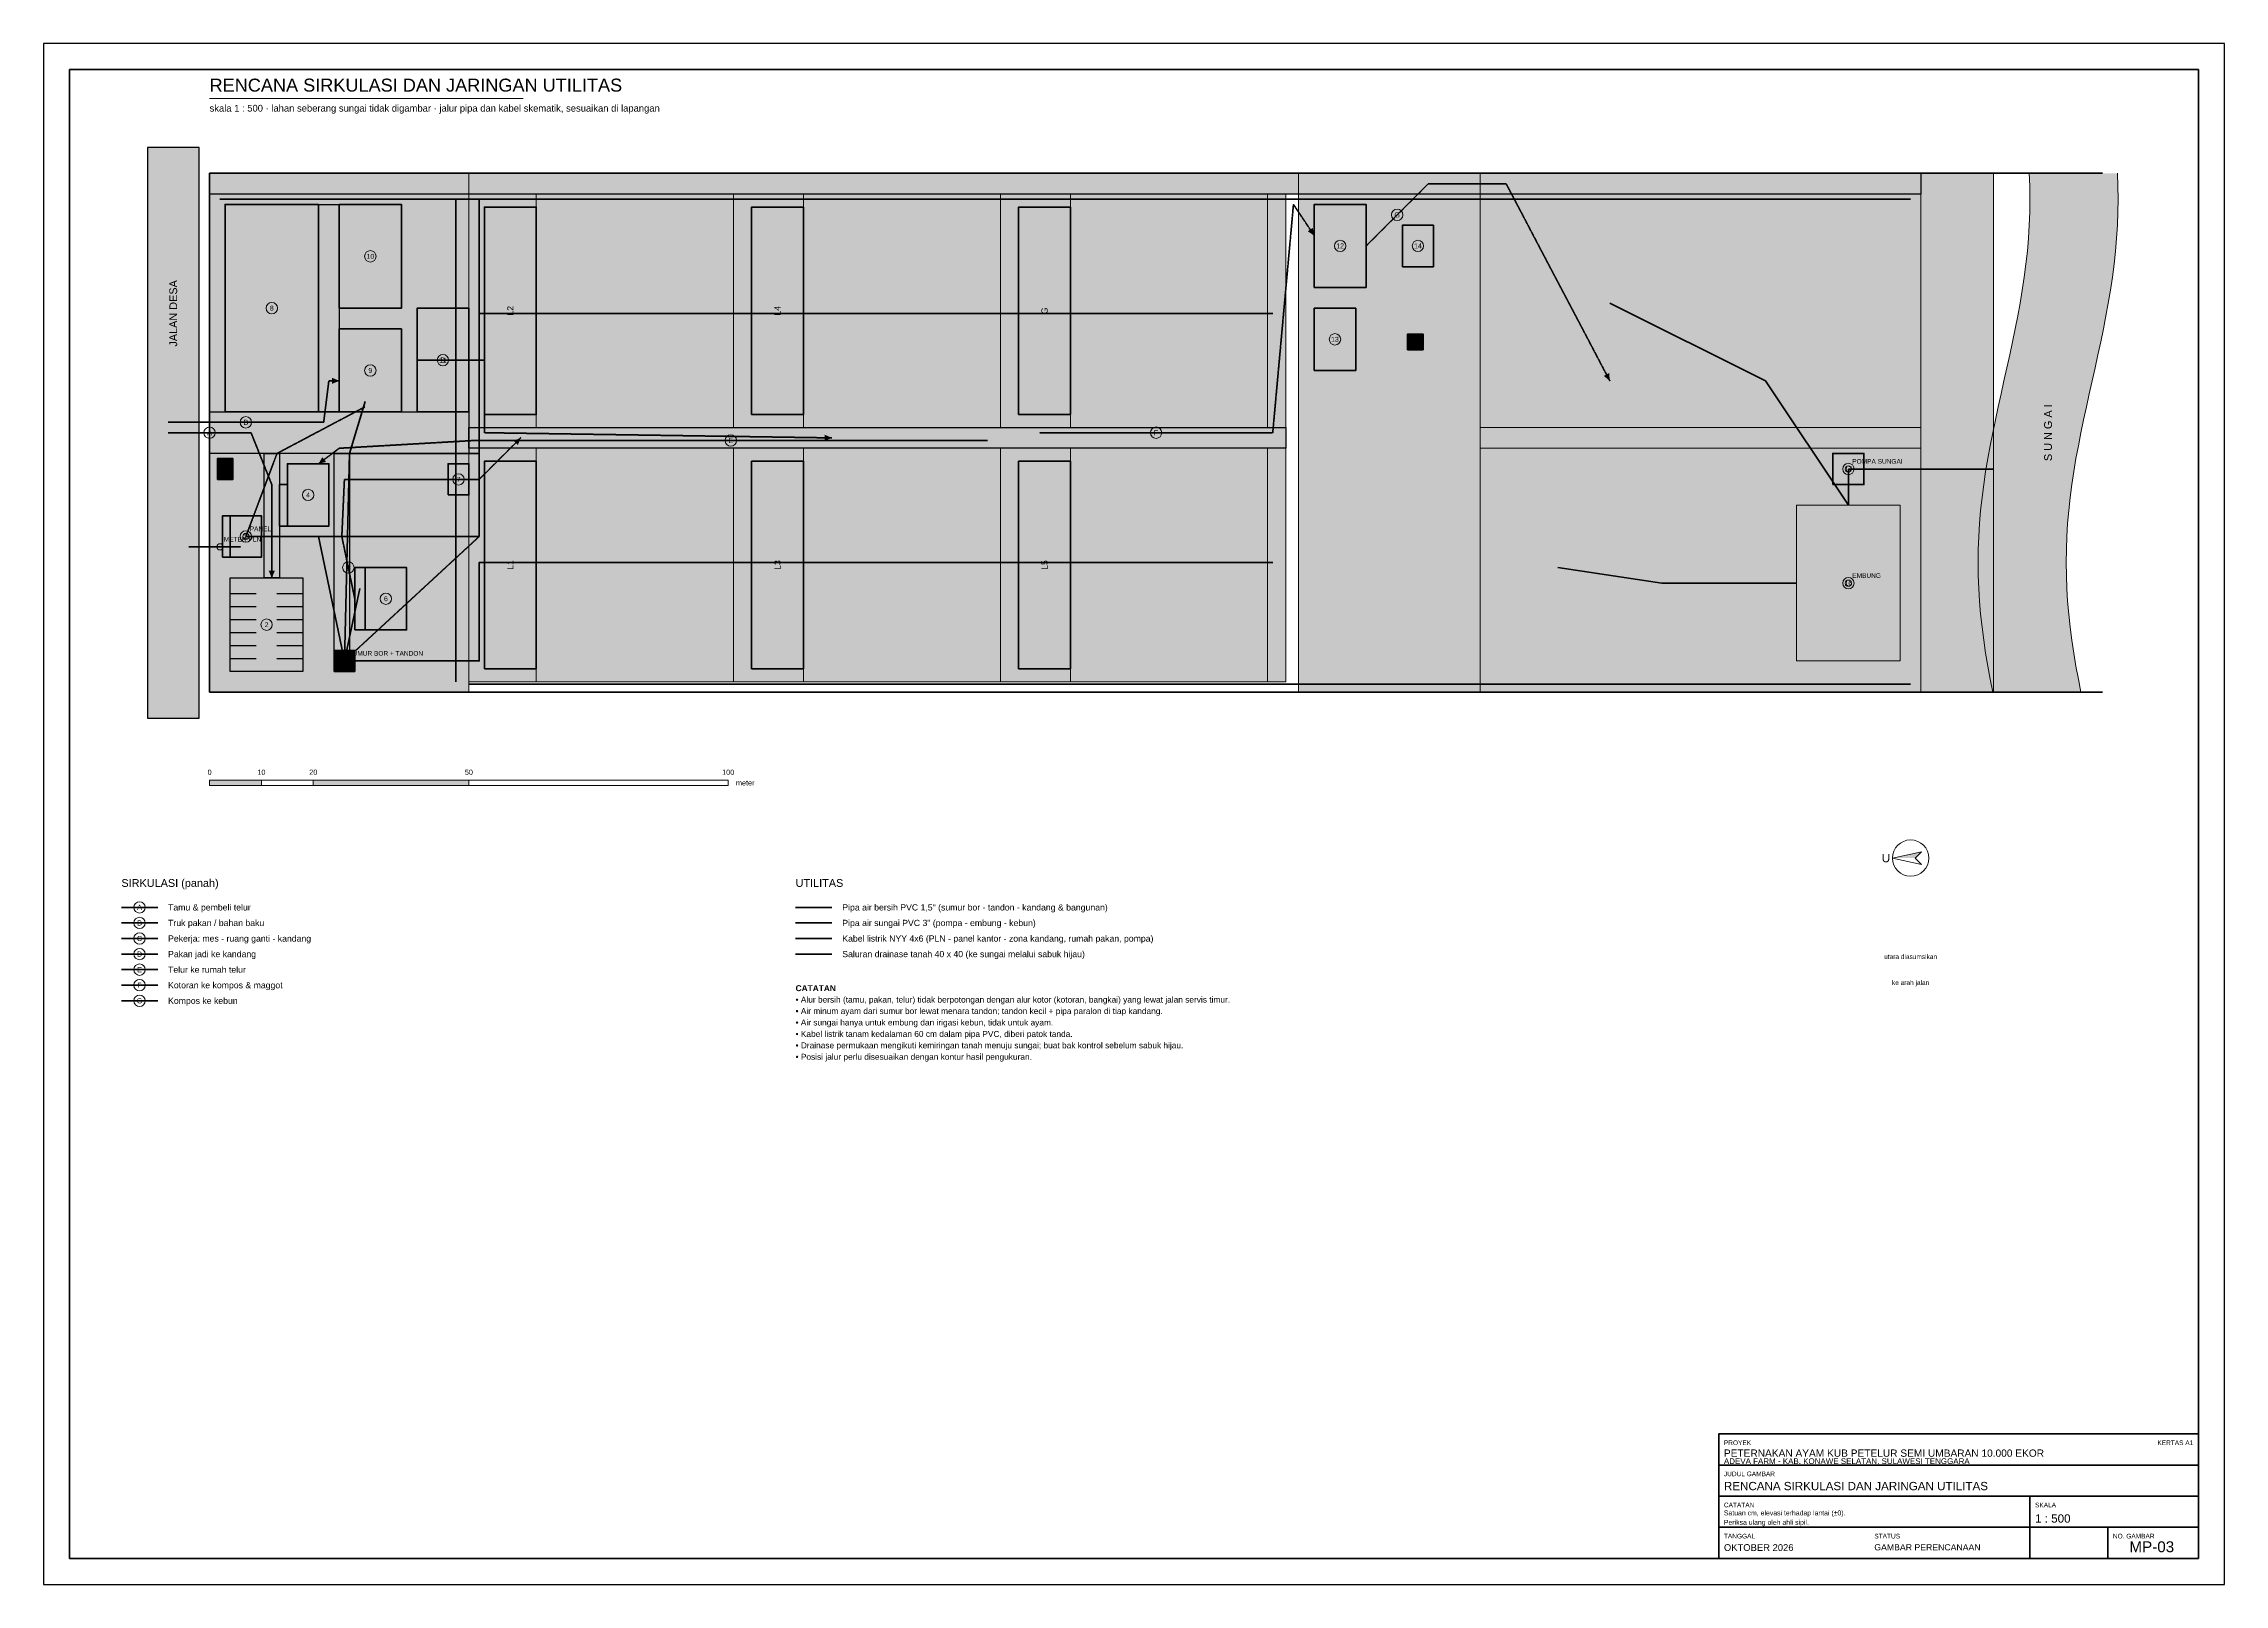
# Model space of a CAD drawing. Header units: centimetres. Extents: x 0 to 128320, y 0 to 42050.
# Drawn here: x 86270 to 128320, y 0 to 29700 of the extents above; entities that cross this region are included whole.
import ezdxf
from ezdxf.enums import TextEntityAlignment as Align

# ---------------------------------------------------------------- set-up
doc = ezdxf.new("R2010")
doc.units = ezdxf.units.CM
doc.linetypes.add('DASHED', pattern=[1.524, 1.27, -0.254])
for name, color, linetype, lineweight in [('A-AIR', 5, 'CONTINUOUS', 18), ('A-ALUR', 1, 'DASHED', 25), ('A-FRAME', 7, 'CONTINUOUS', 50), ('A-HATCH', 8, 'CONTINUOUS', 9), ('A-JALAN', 8, 'CONTINUOUS', 25), ('A-LANSKAP', 82, 'CONTINUOUS', 13), ('A-LISTRIK', 30, 'DASHED', 18), ('A-STRUKTUR', 7, 'CONTINUOUS', 50), ('A-TEKS', 7, 'CONTINUOUS', 18)]:
    doc.layers.add(name, color=color, linetype=linetype, lineweight=lineweight)
doc.styles.add('ARIAL', font='arial.ttf')

msp = doc.modelspace()

# ---------------------------------------------------------------- hatches: boundary and pattern name
at = {"layer": 'A-HATCH', "true_color": 0xd6d8d6}
h = msp.add_hatch(color=8, dxfattribs=at)
h.dxf.hatch_style = 1
h.paths.add_polyline_path([(88270, 16700), (89270, 16700), (89270, 27700), (88270, 27700)])
at = {"layer": 'A-HATCH', "true_color": 0xf2f0e8}
h = msp.add_hatch(color=8, dxfattribs=at)
h.dxf.hatch_style = 1
h.paths.add_polyline_path([(89470, 17200), (89470, 27200), (94470, 27200), (94470, 17200)])
at = {"layer": 'A-HATCH', "true_color": 0xd6d8d6}
h = msp.add_hatch(color=8, dxfattribs=at)
h.dxf.hatch_style = 1
h.paths.add_polyline_path([(89470, 26800), (89470, 27200), (122470, 27200), (122470, 26800)])
at = {"layer": 'A-HATCH', "true_color": 0xeee4d6}
h = msp.add_hatch(color=8, dxfattribs=at)
h.dxf.hatch_style = 1
h.paths.add_polyline_path([(110470, 17200), (110470, 27200), (113970, 27200), (113970, 17200)])
at = {"layer": 'A-HATCH', "true_color": 0xfaf6dc}
h = msp.add_hatch(color=8, dxfattribs=at)
h.dxf.hatch_style = 1
h.paths.add_polyline_path([(113970, 17200), (113970, 27200), (122470, 27200), (122470, 17200)])
at = {"layer": 'A-HATCH', "true_color": 0xb0d4a6}
h = msp.add_hatch(color=8, dxfattribs=at)
h.dxf.hatch_style = 1
h.paths.add_polyline_path([(122470, 17200), (122470, 27200), (123870, 27200), (123870, 17200)])
at = {"layer": 'A-HATCH', "true_color": 0xa0c8ec}
h = msp.add_hatch(color=8, dxfattribs=at)
h.dxf.hatch_style = 1
h.paths.add_polyline_path([(123853.1, 17200), (123804, 17450), (123758.3, 17700), (123716.4, 17950), (123679.1, 18200), (123646.6, 18450), (123619.5, 18700), (123598.1, 18950), (123582.5, 19200), (123573.1, 19450), (123570, 19700), (123573.1, 19950), (123582.5, 20200), (123598.1, 20450), (123619.5, 20700), (123646.6, 20950), (123679.1, 21200), (123716.4, 21450), (123758.3, 21700), (123804, 21950), (123853.1, 22200), (123904.9, 22450), (123958.7, 22700), (124014, 22950), (124070, 23200), (124126, 23450), (124181.3, 23700), (124235.1, 23950), (124286.9, 24200), (124336, 24450), (124381.7, 24700), (124423.6, 24950), (124460.9, 25200), (124493.4, 25450), (124520.5, 25700), (124541.9, 25950), (124557.5, 26200), (124566.9, 26450), (124570, 26700), (124566.9, 26950), (124557.5, 27200), (126257.5, 27200), (126266.9, 26950), (126270, 26700), (126266.9, 26450), (126257.5, 26200), (126241.9, 25950), (126220.5, 25700), (126193.4, 25450), (126160.9, 25200), (126123.6, 24950), (126081.7, 24700), (126036, 24450), (125986.9, 24200), (125935.1, 23950), (125881.3, 23700), (125826, 23450), (125770, 23200), (125714, 22950), (125658.7, 22700), (125604.9, 22450), (125553.1, 22200), (125504, 21950), (125458.3, 21700), (125416.4, 21450), (125379.1, 21200), (125346.6, 20950), (125319.5, 20700), (125298.1, 20450), (125282.5, 20200), (125273.1, 19950), (125270, 19700), (125273.1, 19450), (125282.5, 19200), (125298.1, 18950), (125319.5, 18700), (125346.6, 18450), (125379.1, 18200), (125416.4, 17950), (125458.3, 17700), (125504, 17450), (125553.1, 17200)])
at = {"layer": 'A-HATCH', "true_color": 0xe4e2dc}
h = msp.add_hatch(color=8, dxfattribs=at)
h.dxf.hatch_style = 1
h.paths.add_polyline_path([(89770, 22600), (89770, 26600), (91570, 26600), (91570, 22600)])
at = {"layer": 'A-HATCH', "true_color": 0xd6d8d6}
h = msp.add_hatch(color=8, dxfattribs=at)
h.dxf.hatch_style = 1
h.paths.add_polyline_path([(91570, 22600), (91570, 26600), (91970, 26600), (91970, 22600)])
at = {"layer": 'A-HATCH', "true_color": 0xecd6b4}
h = msp.add_hatch(color=8, dxfattribs=at)
h.dxf.hatch_style = 1
h.paths.add_polyline_path([(91970, 24600), (91970, 26600), (93170, 26600), (93170, 24600)])
at = {"layer": 'A-HATCH', "true_color": 0xecf2e6}
h = msp.add_hatch(color=8, dxfattribs=at)
h.dxf.hatch_style = 1
h.paths.add_polyline_path([(94470, 17400), (94470, 26800), (110220, 26800), (110220, 17400)])
at = {"layer": 'A-HATCH', "true_color": 0xcdd6d2}
h = msp.add_hatch(color=8, dxfattribs=at)
h.dxf.hatch_style = 1
h.paths.add_polyline_path([(94770, 22550), (94770, 26550), (95770, 26550), (95770, 22550)])
h = msp.add_hatch(color=8, dxfattribs=at)
h.dxf.hatch_style = 1
h.paths.add_polyline_path([(99920, 22550), (99920, 26550), (100920, 26550), (100920, 22550)])
h = msp.add_hatch(color=8, dxfattribs=at)
h.dxf.hatch_style = 1
h.paths.add_polyline_path([(105070, 22550), (105070, 26550), (106070, 26550), (106070, 22550)])
at = {"layer": 'A-HATCH', "true_color": 0xecd6b4}
h = msp.add_hatch(color=8, dxfattribs=at)
h.dxf.hatch_style = 1
h.paths.add_polyline_path([(110770, 25000), (110770, 26600), (111770, 26600), (111770, 25000)])
at = {"layer": 'A-HATCH'}
h = msp.add_hatch(color=34, dxfattribs=at)
h.dxf.hatch_style = 1
h.paths.add_polyline_path([(110770, 26000), (110742, 26147.4), (110644.8, 26082.6)])
at = {"layer": 'A-HATCH', "true_color": 0xecd6b4}
h = msp.add_hatch(color=8, dxfattribs=at)
h.dxf.hatch_style = 1
h.paths.add_polyline_path([(112470, 25400), (112470, 26200), (113070, 26200), (113070, 25400)])
h = msp.add_hatch(color=8, dxfattribs=at)
h.dxf.hatch_style = 1
h.paths.add_polyline_path([(93470, 22600), (93470, 24600), (94470, 24600), (94470, 22600)])
h = msp.add_hatch(color=8, dxfattribs=at)
h.dxf.hatch_style = 1
h.paths.add_polyline_path([(110770, 23400), (110770, 24600), (111570, 24600), (111570, 23400)])
h = msp.add_hatch(color=8, dxfattribs=at)
h.dxf.hatch_style = 1
h.paths.add_polyline_path([(91970, 22600), (91970, 24200), (93170, 24200), (93170, 22600)])
h = msp.add_hatch(color=8, dxfattribs=at)
h.dxf.hatch_style = 1
h.paths.add_polyline_path([(112570, 23800), (112570, 24100), (112870, 24100), (112870, 23800)])
at = {"layer": 'A-HATCH'}
h = msp.add_hatch(color=30, dxfattribs=at)
h.dxf.hatch_style = 1
h.paths.add_polyline_path([(91970, 23200), (91831.8, 23258.4), (91831.8, 23141.6)])
h = msp.add_hatch(color=82, dxfattribs=at)
h.dxf.hatch_style = 1
h.paths.add_polyline_path([(116470, 23200), (116457.3, 23349.5), (116354, 23295.1)])
at = {"layer": 'A-HATCH', "true_color": 0xd6d8d6}
h = msp.add_hatch(color=8, dxfattribs=at)
h.dxf.hatch_style = 1
h.paths.add_polyline_path([(89470, 21800), (89470, 22600), (94470, 22600), (94470, 21800)])
h = msp.add_hatch(color=8, dxfattribs=at)
h.dxf.hatch_style = 1
h.paths.add_polyline_path([(94470, 21900), (94470, 22300), (110220, 22300), (110220, 21900)])
at = {"layer": 'A-HATCH'}
h = msp.add_hatch(color=1, dxfattribs=at)
h.dxf.hatch_style = 1
h.paths.add_polyline_path([(95470, 22100), (95331, 22043.6), (95413.6, 21961)])
h = msp.add_hatch(color=6, dxfattribs=at)
h.dxf.hatch_style = 1
h.paths.add_polyline_path([(101470, 22100), (101332.7, 22160.5), (101331, 22043.7)])
at = {"layer": 'A-HATCH', "true_color": 0xecd6b4}
h = msp.add_hatch(color=8, dxfattribs=at)
h.dxf.hatch_style = 1
h.paths.add_polyline_path([(89620, 21300), (89620, 21700), (89920, 21700), (89920, 21300)])
at = {"layer": 'A-HATCH', "true_color": 0xd6d8d6}
h = msp.add_hatch(color=8, dxfattribs=at)
h.dxf.hatch_style = 1
h.paths.add_polyline_path([(90520, 19400), (90520, 21800), (90820, 21800), (90820, 19400)])
at = {"layer": 'A-HATCH', "true_color": 0xecd6b4}
h = msp.add_hatch(color=8, dxfattribs=at)
h.dxf.hatch_style = 1
h.paths.add_polyline_path([(90970, 20400), (90970, 21600), (91770, 21600), (91770, 20400)])
at = {"layer": 'A-HATCH'}
h = msp.add_hatch(color=5, dxfattribs=at)
h.dxf.hatch_style = 1
h.paths.add_polyline_path([(91570, 21600), (91715.6, 21636.2), (91645.5, 21729.6)])
at = {"layer": 'A-HATCH', "true_color": 0xd6d8d6}
h = msp.add_hatch(color=8, dxfattribs=at)
h.dxf.hatch_style = 1
h.paths.add_polyline_path([(91870, 18000), (91870, 21800), (92170, 21800), (92170, 18000)])
at = {"layer": 'A-HATCH', "true_color": 0xecd6b4}
h = msp.add_hatch(color=8, dxfattribs=at)
h.dxf.hatch_style = 1
h.paths.add_polyline_path([(94070, 21000), (94070, 21600), (94470, 21600), (94470, 21000)])
at = {"layer": 'A-HATCH', "true_color": 0xcdd6d2}
h = msp.add_hatch(color=8, dxfattribs=at)
h.dxf.hatch_style = 1
h.paths.add_polyline_path([(94770, 17650), (94770, 21650), (95770, 21650), (95770, 17650)])
h = msp.add_hatch(color=8, dxfattribs=at)
h.dxf.hatch_style = 1
h.paths.add_polyline_path([(99920, 17650), (99920, 21650), (100920, 21650), (100920, 17650)])
h = msp.add_hatch(color=8, dxfattribs=at)
h.dxf.hatch_style = 1
h.paths.add_polyline_path([(105070, 17650), (105070, 21650), (106070, 21650), (106070, 17650)])
at = {"layer": 'A-HATCH', "true_color": 0xecd6b4}
h = msp.add_hatch(color=8, dxfattribs=at)
h.dxf.hatch_style = 1
h.paths.add_polyline_path([(120770, 21200), (120770, 21800), (121370, 21800), (121370, 21200)])
at = {"layer": 'A-HATCH', "true_color": 0xb0d0ec}
h = msp.add_hatch(color=8, dxfattribs=at)
h.dxf.hatch_style = 1
h.paths.add_polyline_path([(120070, 17800), (120070, 20800), (122070, 20800), (122070, 17800)])
at = {"layer": 'A-HATCH', "true_color": 0xecd6b4}
h = msp.add_hatch(color=8, dxfattribs=at)
h.dxf.hatch_style = 1
h.paths.add_polyline_path([(89870, 19800), (89870, 20600), (90470, 20600), (90470, 19800)])
at = {"layer": 'A-HATCH', "true_color": 0xd6d8d6}
h = msp.add_hatch(color=8, dxfattribs=at)
h.dxf.hatch_style = 1
h.paths.add_polyline_path([(89870, 17600), (89870, 19400), (91270, 19400), (91270, 17600)])
at = {"layer": 'A-HATCH'}
h = msp.add_hatch(color=3, dxfattribs=at)
h.dxf.hatch_style = 1
h.paths.add_polyline_path([(90670, 19400), (90728.4, 19538.2), (90611.6, 19538.2)])
at = {"layer": 'A-HATCH', "true_color": 0xecd6b4}
h = msp.add_hatch(color=8, dxfattribs=at)
h.dxf.hatch_style = 1
h.paths.add_polyline_path([(92470, 18400), (92470, 19600), (93270, 19600), (93270, 18400)])
h = msp.add_hatch(color=8, dxfattribs=at)
h.dxf.hatch_style = 1
h.paths.add_polyline_path([(91870, 17600), (91870, 18000), (92270, 18000), (92270, 17600)])
at = {"layer": 'A-HATCH'}
h = msp.add_hatch(color=7, dxfattribs=at)
h.dxf.hatch_style = 1
h.paths.add_polyline_path([(89470, 15400), (90470, 15400), (90470, 15500), (89470, 15500)])
h = msp.add_hatch(color=7, dxfattribs=at)
h.dxf.hatch_style = 1
h.paths.add_polyline_path([(91470, 15400), (94470, 15400), (94470, 15500), (91470, 15500)])
h = msp.add_hatch(color=7, dxfattribs=at)
h.dxf.hatch_style = 1
h.paths.add_polyline_path([(121920, 14000), (122357.5, 14000), (122480, 14122.5)])

# ---------------------------------------------------------------- linework, layer by layer
at = {"layer": 'A-AIR'}
for points in [[(123853.1, 17200), (123804, 17450), (123758.3, 17700), (123716.4, 17950), (123679.1, 18200), (123646.6, 18450), (123619.5, 18700), (123598.1, 18950), (123582.5, 19200), (123573.1, 19450), (123570, 19700), (123573.1, 19950), (123582.5, 20200), (123598.1, 20450), (123619.5, 20700), (123646.6, 20950), (123679.1, 21200), (123716.4, 21450), (123758.3, 21700), (123804, 21950), (123853.1, 22200), (123904.9, 22450), (123958.7, 22700), (124014, 22950), (124070, 23200), (124126, 23450), (124181.3, 23700), (124235.1, 23950), (124286.9, 24200), (124336, 24450), (124381.7, 24700), (124423.6, 24950), (124460.9, 25200), (124493.4, 25450), (124520.5, 25700), (124541.9, 25950), (124557.5, 26200), (124566.9, 26450), (124570, 26700), (124566.9, 26950), (124557.5, 27200)], [(125553.1, 17200), (125504, 17450), (125458.3, 17700), (125416.4, 17950), (125379.1, 18200), (125346.6, 18450), (125319.5, 18700), (125298.1, 18950), (125282.5, 19200), (125273.1, 19450), (125270, 19700), (125273.1, 19950), (125282.5, 20200), (125298.1, 20450), (125319.5, 20700), (125346.6, 20950), (125379.1, 21200), (125416.4, 21450), (125458.3, 21700), (125504, 21950), (125553.1, 22200), (125604.9, 22450), (125658.7, 22700), (125714, 22950), (125770, 23200), (125826, 23450), (125881.3, 23700), (125935.1, 23950), (125986.9, 24200), (126036, 24450), (126081.7, 24700), (126123.6, 24950), (126160.9, 25200), (126193.4, 25450), (126220.5, 25700), (126241.9, 25950), (126257.5, 26200), (126266.9, 26450), (126270, 26700), (126266.9, 26950), (126257.5, 27200)]]:
    msp.add_lwpolyline(points, dxfattribs=at)
at = {"layer": 'A-AIR', "color": 5, "lineweight": 50}
for points in [[(92070, 17800), (92170, 21800), (94670, 21800), (94670, 24500), (109970, 24500)], [(92170, 21800), (92470, 22800)], [(91570, 20200), (90470, 20200)], [(92070, 17800), (91570, 20200)], [(92070, 17800), (94670, 17800), (94670, 19700), (109970, 19700)], [(92070, 17800), (92370, 19200)], [(100770, 13050), (101470, 13050)]]:
    msp.add_lwpolyline(points, dxfattribs=at)
at = {"layer": 'A-AIR', "color": 4, "lineweight": 50}
for points in [[(121070, 20800), (119470, 23200), (116470, 24700)], [(121070, 21500), (123870, 21500)], [(121070, 21500), (121070, 20800)], [(120070, 19300), (117470, 19300), (115470, 19600)], [(100770, 12750), (101470, 12750)]]:
    msp.add_lwpolyline(points, dxfattribs=at)
at = {"layer": 'A-AIR'}
msp.add_lwpolyline([(120070, 17800), (120070, 20800), (122070, 20800), (122070, 17800)], close=True, dxfattribs=at)
at = {"layer": 'A-ALUR', "color": 82, "lineweight": 70}
for points in [[(111770, 25800), (112970, 27000), (114470, 27000), (116470, 23200)], [(87770, 11250), (88470, 11250)]]:
    msp.add_lwpolyline(points, dxfattribs=at)
at = {"layer": 'A-ALUR', "color": 34, "lineweight": 70}
for points in [[(105470, 22200), (109970, 22200), (110370, 26600), (110770, 26000)], [(87770, 11550), (88470, 11550)]]:
    msp.add_lwpolyline(points, dxfattribs=at)
at = {"layer": 'A-ALUR', "color": 6, "lineweight": 70}
for points in [[(93470, 23600), (94470, 23600), (94770, 23600), (94770, 22200), (101470, 22100)], [(87770, 12150), (88470, 12150)]]:
    msp.add_lwpolyline(points, dxfattribs=at)
at = {"layer": 'A-ALUR', "color": 30, "lineweight": 70}
for points in [[(88670, 22400), (91670, 22400), (91770, 23200), (91970, 23200)], [(87770, 12750), (88470, 12750)]]:
    msp.add_lwpolyline(points, dxfattribs=at)
at = {"layer": 'A-ALUR', "color": 3, "lineweight": 70}
for points in [[(88670, 22200), (90270, 22200), (90670, 21200), (90670, 19400)], [(87770, 13050), (88470, 13050)]]:
    msp.add_lwpolyline(points, dxfattribs=at)
at = {"layer": 'A-ALUR', "color": 5, "lineweight": 70}
for points in [[(104470, 22050), (94570, 22050), (91970, 21900), (91570, 21600)], [(87770, 11850), (88470, 11850)]]:
    msp.add_lwpolyline(points, dxfattribs=at)
at = {"layer": 'A-ALUR', "color": 1, "lineweight": 70}
for points in [[(92270, 19000), (92020, 20200), (92070, 21300), (94070, 21300), (94670, 21300), (95470, 22100)], [(87770, 12450), (88470, 12450)]]:
    msp.add_lwpolyline(points, dxfattribs=at)
at = {"layer": 'A-FRAME'}
for p, q in [((118570, 2300), (127820, 2300)), ((118570, 1700), (127820, 1700)), ((124570, 500), (124570, 1700)), ((118570, 1100), (127820, 1100)), ((126070, 500), (126070, 1100))]:
    msp.add_line(p, q, dxfattribs=at)
at = {"layer": 'A-FRAME', "lineweight": 25}
msp.add_lwpolyline([(86270, 0), (128320, 0), (128320, 29700), (86270, 29700)], close=True, dxfattribs=at)
at = {"layer": 'A-FRAME'}
for points in [[(86770, 500), (127820, 500), (127820, 29200), (86770, 29200)], [(118570, 500), (127820, 500), (127820, 2900), (118570, 2900)]]:
    msp.add_lwpolyline(points, close=True, dxfattribs=at)
msp.add_lwpolyline([(125970, 17200), (89470, 17200), (89470, 27200), (125970, 27200)], dxfattribs=at)
at = {"layer": 'A-HATCH'}
for points in [[(89470, 17200), (89470, 27200), (94470, 27200), (94470, 17200)], [(110470, 17200), (110470, 27200), (113970, 27200), (113970, 17200)], [(113970, 17200), (113970, 27200), (122470, 27200), (122470, 17200)], [(122470, 17200), (122470, 27200), (123870, 27200), (123870, 17200)], [(94470, 17400), (94470, 26800), (110220, 26800), (110220, 17400)]]:
    msp.add_lwpolyline(points, close=True, dxfattribs=at)
at = {"layer": 'A-JALAN'}
for p, q in [((89870, 19100), (90370, 19100)), ((90770, 19100), (91270, 19100)), ((89870, 18850), (90370, 18850)), ((89870, 18600), (90370, 18600)), ((90770, 18850), (91270, 18850)), ((90770, 18600), (91270, 18600)), ((89870, 18350), (90370, 18350)), ((89870, 18100), (90370, 18100)), ((90770, 18350), (91270, 18350)), ((90770, 18100), (91270, 18100)), ((89870, 17850), (90370, 17850)), ((90770, 17850), (91270, 17850))]:
    msp.add_line(p, q, dxfattribs=at)
for points in [[(88270, 16700), (89270, 16700), (89270, 27700), (88270, 27700)], [(89470, 26800), (89470, 27200), (122470, 27200), (122470, 26800)], [(91570, 22600), (91570, 26600), (91970, 26600), (91970, 22600)], [(89470, 21800), (89470, 22600), (94470, 22600), (94470, 21800)], [(94470, 21900), (94470, 22300), (110220, 22300), (110220, 21900)], [(90520, 19400), (90520, 21800), (90820, 21800), (90820, 19400)], [(91870, 18000), (91870, 21800), (92170, 21800), (92170, 18000)], [(89870, 17600), (89870, 19400), (91270, 19400), (91270, 17600)]]:
    msp.add_lwpolyline(points, close=True, dxfattribs=at)
at = {"layer": 'A-LANSKAP', "color": 82, "lineweight": 50}
for points in [[(89670, 26700), (122270, 26700)], [(94220, 17400), (94220, 26700)], [(94470, 17350), (122270, 17350)], [(100770, 12150), (101470, 12150)]]:
    msp.add_lwpolyline(points, dxfattribs=at)
at = {"layer": 'A-LANSKAP'}
for points in [[(95770, 22300), (95770, 26800), (99570, 26800), (99570, 22300)], [(100920, 22300), (100920, 26800), (104720, 26800), (104720, 22300)], [(106070, 22300), (106070, 26800), (109870, 26800), (109870, 22300)], [(113970, 21900), (113970, 22300), (122470, 22300), (122470, 21900)], [(95770, 17400), (95770, 21900), (99570, 21900), (99570, 17400)], [(100920, 17400), (100920, 21900), (104720, 21900), (104720, 17400)], [(106070, 17400), (106070, 21900), (109870, 21900), (109870, 17400)]]:
    msp.add_lwpolyline(points, close=True, dxfattribs=at)
at = {"layer": 'A-LISTRIK', "color": 30, "lineweight": 50}
for points in [[(90170, 20200), (94670, 20200), (94670, 26700), (109970, 26700)], [(90170, 20200), (90770, 21800), (92470, 22700)], [(94670, 20200), (92070, 17800)], [(89070, 20000), (90070, 20000)], [(100770, 12450), (101470, 12450)]]:
    msp.add_lwpolyline(points, dxfattribs=at)
at = {"layer": 'A-STRUKTUR'}
for points in [[(89770, 22600), (89770, 26600), (91570, 26600), (91570, 22600)], [(91970, 24600), (91970, 26600), (93170, 26600), (93170, 24600)], [(94770, 22550), (94770, 26550), (95770, 26550), (95770, 22550)], [(99920, 22550), (99920, 26550), (100920, 26550), (100920, 22550)], [(105070, 22550), (105070, 26550), (106070, 26550), (106070, 22550)], [(110770, 25000), (110770, 26600), (111770, 26600), (111770, 25000)], [(112470, 25400), (112470, 26200), (113070, 26200), (113070, 25400)], [(93470, 22600), (93470, 24600), (94470, 24600), (94470, 22600)], [(110770, 23400), (110770, 24600), (111570, 24600), (111570, 23400)], [(91970, 22600), (91970, 24200), (93170, 24200), (93170, 22600)], [(112570, 23800), (112570, 24100), (112870, 24100), (112870, 23800)], [(89620, 21300), (89620, 21700), (89920, 21700), (89920, 21300)], [(90970, 20400), (90970, 21600), (91770, 21600), (91770, 20400)], [(94070, 21000), (94070, 21600), (94470, 21600), (94470, 21000)], [(94770, 17650), (94770, 21650), (95770, 21650), (95770, 17650)], [(99920, 17650), (99920, 21650), (100920, 21650), (100920, 17650)], [(105070, 17650), (105070, 21650), (106070, 21650), (106070, 17650)], [(120770, 21200), (120770, 21800), (121370, 21800), (121370, 21200)], [(90820, 20400), (90820, 21200), (90970, 21200), (90970, 20400)], [(89720, 19800), (89720, 20600), (89870, 20600), (89870, 19800)], [(89870, 19800), (89870, 20600), (90470, 20600), (90470, 19800)], [(92270, 18400), (92270, 19600), (92470, 19600), (92470, 18400)], [(92470, 18400), (92470, 19600), (93270, 19600), (93270, 18400)], [(91870, 17600), (91870, 18000), (92270, 18000), (92270, 17600)]]:
    msp.add_lwpolyline(points, close=True, dxfattribs=at)
at = {"layer": 'A-TEKS'}
msp.add_line((89470, 28640), (95515, 28640), dxfattribs=at)
for points in [[(89470, 15400), (90470, 15400), (90470, 15500), (89470, 15500)], [(90470, 15400), (91470, 15400), (91470, 15500), (90470, 15500)], [(91470, 15400), (94470, 15400), (94470, 15500), (91470, 15500)], [(94470, 15400), (99470, 15400), (99470, 15500), (94470, 15500)], [(121920, 14000), (122480, 13877.5), (122357.5, 14000), (122480, 14122.5)]]:
    msp.add_lwpolyline(points, close=True, dxfattribs=at)
at = {"layer": 'A-TEKS', "color": 82}
for centre in [(112370, 26400), (88120, 11250)]:
    msp.add_circle(centre, 110, dxfattribs=at)
at = {"layer": 'A-TEKS'}
for centre, radius in [((92570, 25600), 110), ((111270, 25800), 110), ((112770, 25800), 110), ((90670, 24600), 110), ((111170, 24000), 110), ((112720, 23950), 110), ((93970, 23600), 110), ((92570, 23400), 110), ((89770, 21500), 110), ((121070, 21500), 110), ((121070, 21500), 60), ((91370, 21000), 110), ((94270, 21300), 110), ((90170, 20200), 110), ((90170, 20200), 60), ((89670, 20000), 60), ((121070, 19300), 110), ((121070, 19300), 60), ((92870, 19000), 110), ((90570, 18500), 110), ((92070, 17800), 110), ((92070, 17800), 60), ((122270, 14000), 350)]:
    msp.add_circle(centre, radius, dxfattribs=at)
at = {"layer": 'A-TEKS', "color": 6}
for centre in [(93970, 23600), (88120, 12150)]:
    msp.add_circle(centre, 110, dxfattribs=at)
at = {"layer": 'A-TEKS', "color": 3}
for centre in [(89470, 22200), (88120, 13050)]:
    msp.add_circle(centre, 110, dxfattribs=at)
at = {"layer": 'A-TEKS', "color": 30}
for centre in [(90170, 22400), (88120, 12750)]:
    msp.add_circle(centre, 110, dxfattribs=at)
at = {"layer": 'A-TEKS', "color": 34}
for centre in [(107720, 22200), (88120, 11550)]:
    msp.add_circle(centre, 110, dxfattribs=at)
at = {"layer": 'A-TEKS', "color": 5}
for centre in [(99520, 22050), (88120, 11850)]:
    msp.add_circle(centre, 110, dxfattribs=at)
at = {"layer": 'A-TEKS', "color": 1}
for centre in [(92145, 19600), (88120, 12450)]:
    msp.add_circle(centre, 110, dxfattribs=at)

# ---------------------------------------------------------------- texts
at = {"layer": 'A-TEKS', "style": 'ARIAL'}
for s, height, p in [('RENCANA SIRKULASI DAN JARINGAN UTILITAS', 250, (89470, 28700)), ('POMPA SUNGAI', 90, (121145, 21575)), ('METER PLN', 90, (89745, 20075)), ('PANEL', 90, (90245, 20275)), ('EMBUNG', 90, (121145, 19375)), ('SUMUR BOR + TANDON', 90, (92145, 17875)), ('SIRKULASI (panah)', 150, (87770, 13400)), ('UTILITAS', 150, (100770, 13400))]:
    msp.add_text(s, height=height, dxfattribs=at).set_placement(p, align=Align.BOTTOM_LEFT)
for s, height, p in [('skala 1 : 500 · lahan seberang sungai tidak digambar · jalur pipa dan kabel skematik, sesuaikan di lapangan', 130, (89470, 28520)), ('PROYEK', 90, (118670, 2775)), ('PETERNAKAN AYAM KUB PETELUR SEMI UMBARAN 10.000 EKOR', 140, (118670, 2600)), ('ADEVA FARM - KAB. KONAWE SELATAN, SULAWESI TENGGARA', 110, (118670, 2430)), ('JUDUL GAMBAR', 90, (118670, 2175)), ('RENCANA SIRKULASI DAN JARINGAN UTILITAS', 160, (118670, 1975)), ('CATATAN', 90, (118670, 1575)), ('SKALA', 90, (124670, 1575)), ('1 : 500', 160, (124670, 1350)), ('TANGGAL', 90, (118670, 975)), ('STATUS', 90, (121570, 975)), ('NO. GAMBAR', 90, (126170, 975)), ('OKTOBER 2026', 130, (118670, 775)), ('GAMBAR PERENCANAAN', 120, (121570, 775))]:
    msp.add_text(s, height=height, dxfattribs=at).set_placement(p, align=Align.TOP_LEFT)
for s, height, p in [('G', 100, (112370, 26400)), ('12', 95, (111270, 25800)), ('14', 95, (112770, 25800)), ('10', 95, (92570, 25600)), ('8', 95, (90670, 24600)), ('13', 95, (111170, 24000)), ('15', 95, (112720, 23950)), ('11', 95, (93970, 23600)), ('D', 100, (93970, 23600)), ('9', 95, (92570, 23400)), ('B', 100, (90170, 22400)), ('A', 100, (89470, 22200)), ('E', 100, (99520, 22050)), ('F', 100, (107720, 22200)), ('1', 95, (89770, 21500)), ('17', 95, (121070, 21500)), ('4', 95, (91370, 21000)), ('7', 95, (94270, 21300)), ('3', 95, (90170, 20200)), ('C', 100, (92145, 19600)), ('16', 95, (121070, 19300)), ('6', 95, (92870, 19000)), ('2', 95, (90570, 18500)), ('5', 95, (92070, 17800)), ('U', 160, (121795, 14000)), ('A', 100, (88120, 13050)), ('B', 100, (88120, 12750)), ('C', 100, (88120, 12450)), ('D', 100, (88120, 12150)), ('E', 100, (88120, 11850)), ('utara diasumsikan', 90, (122270, 12100)), ('F', 100, (88120, 11550)), ('ke arah jalan', 90, (122270, 11600)), ('G', 100, (88120, 11250)), ('MP-03', 210, (126920, 725))]:
    msp.add_text(s, height=height, dxfattribs=at).set_placement(p, align=Align.MIDDLE_CENTER)
for s, height, p in [('JALAN DESA', 150, (88770, 24500)), ('L2', 120, (95270, 24550)), ('L4', 120, (100420, 24550)), ('G', 120, (105570, 24550)), ('S U N G A I', 150, (124920, 22200)), ('L1', 120, (95270, 19650)), ('L3', 120, (100420, 19650)), ('L5', 120, (105570, 19650))]:
    msp.add_text(s, height=height, rotation=90, dxfattribs=at).set_placement(p, align=Align.MIDDLE_CENTER)
for s, p in [('0', (89470, 15575)), ('10', (90470, 15575)), ('20', (91470, 15575)), ('50', (94470, 15575)), ('100', (99470, 15575))]:
    msp.add_text(s, height=100, dxfattribs=at).set_placement(p, align=Align.BOTTOM_CENTER)
for s, height, p in [('meter', 100, (99620, 15450)), ('Tamu & pembeli telur', 120, (88670, 13050)), ('Pipa air bersih PVC 1,5" (sumur bor - tandon - kandang & bangunan)', 120, (101670, 13050)), ('Truk pakan / bahan baku', 120, (88670, 12750)), ('Pipa air sungai PVC 3" (pompa - embung - kebun)', 120, (101670, 12750)), ('Pekerja: mes - ruang ganti - kandang', 120, (88670, 12450)), ('Pakan jadi ke kandang', 120, (88670, 12150)), ('Saluran drainase tanah 40 x 40 (ke sungai melalui sabuk hijau)', 120, (101670, 12150)), ('Kabel listrik NYY 4x6 (PLN - panel kantor - zona kandang, rumah pakan, pompa)', 120, (101670, 12450)), ('Telur ke rumah telur', 120, (88670, 11850)), ('Kotoran ke kompos & maggot', 120, (88670, 11550)), ('Kompos ke kebun', 120, (88670, 11250))]:
    msp.add_text(s, height=height, dxfattribs=at).set_placement(p, align=Align.MIDDLE_LEFT)
msp.add_text('KERTAS A1', height=90, dxfattribs=at).set_placement((127720, 2775), align=Align.TOP_RIGHT)
at = {"layer": 'A-TEKS', "insert": (100770, 11550), "char_height": 115, "width": 15000, "attachment_point": 1, "line_spacing_factor": 1.15, "style": 'ARIAL'}
msp.add_mtext('{\\fArial|b1;CATATAN}\\P• Alur bersih (tamu, pakan, telur) tidak berpotongan dengan alur kotor (kotoran, bangkai) yang lewat jalan servis timur.\\P• Air minum ayam dari sumur bor lewat menara tandon; tandon kecil + pipa paralon di tiap kandang.\\P• Air sungai hanya untuk embung dan irigasi kebun, tidak untuk ayam.\\P• Kabel listrik tanam kedalaman 60 cm dalam pipa PVC, diberi patok tanda.\\P• Drainase permukaan mengikuti kemiringan tanah menuju sungai; buat bak kontrol sebelum sabuk hijau.\\P• Posisi jalur perlu disesuaikan dengan kontur hasil pengukuran.', dxfattribs=at)
at = {"layer": 'A-TEKS', "insert": (118670, 1425), "char_height": 95, "attachment_point": 1, "line_spacing_factor": 1.15, "style": 'ARIAL'}
msp.add_mtext('Satuan cm, elevasi terhadap lantai (±0).\\PPeriksa ulang oleh ahli sipil.', dxfattribs=at)

doc.saveas('drawing.dxf')
